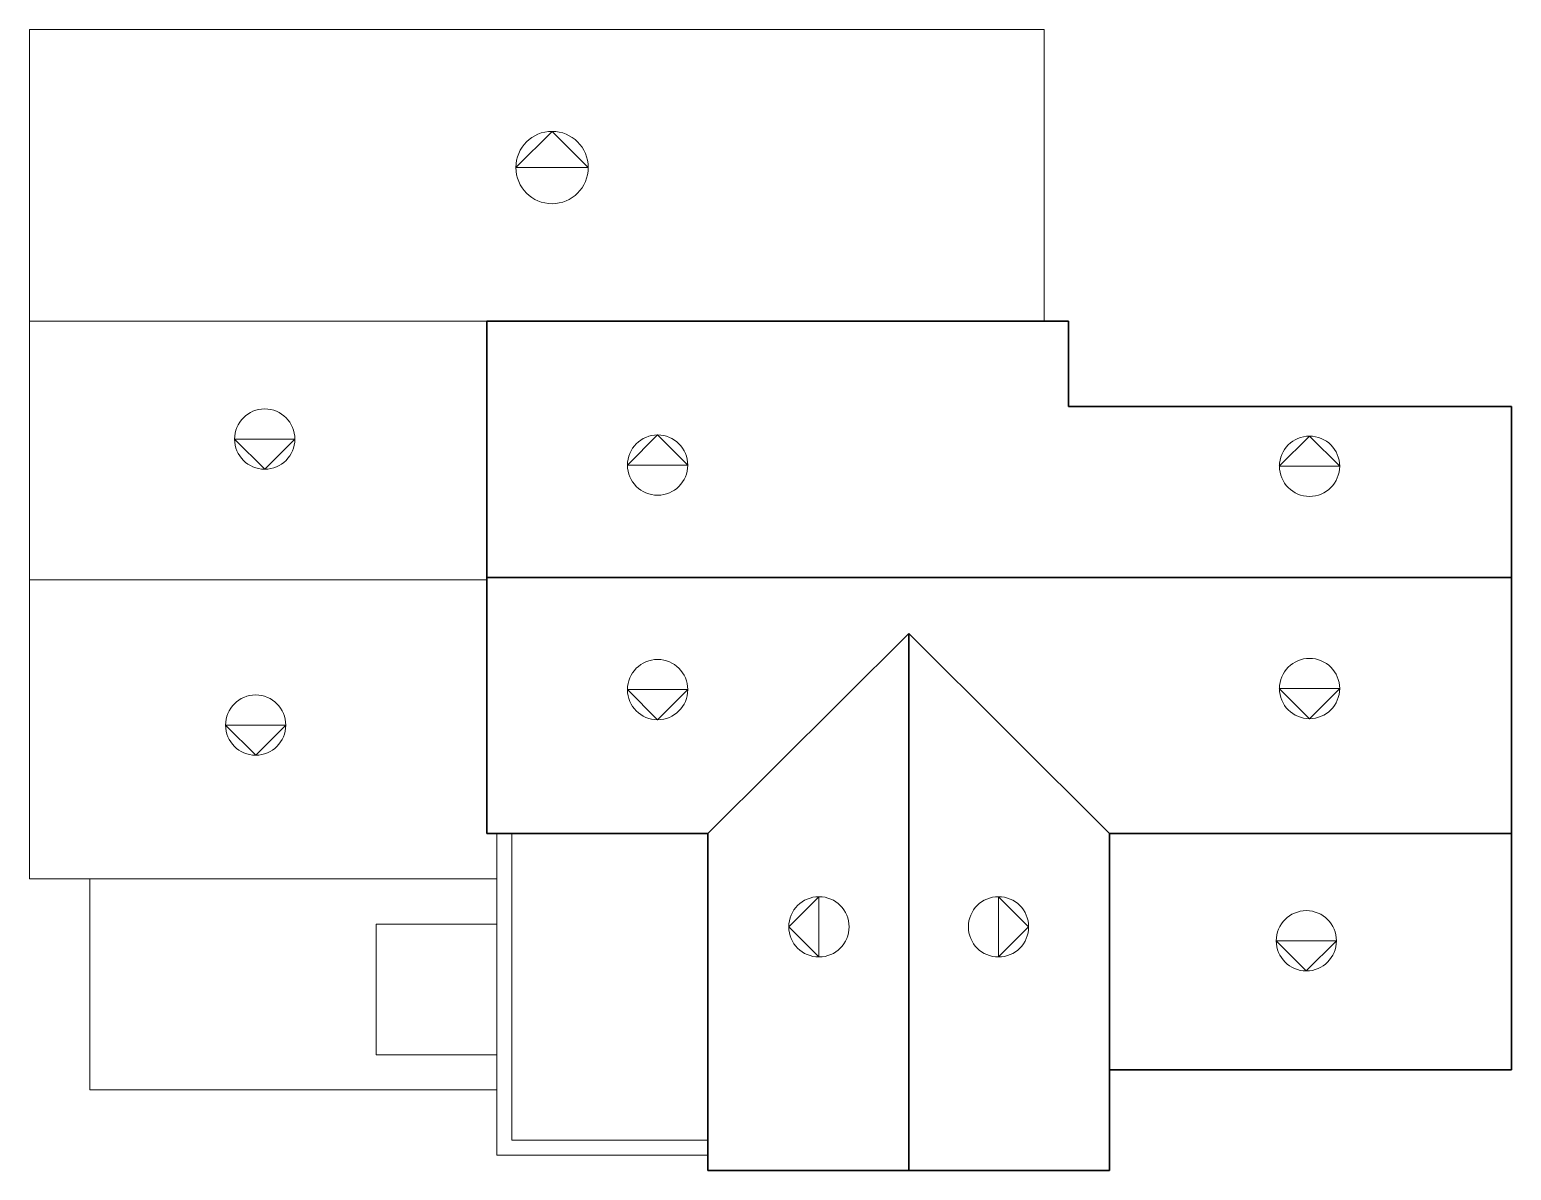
# Model space of a CAD drawing. Header units: millimetres. Extents: x 1601 to 3571, y 1479 to 1743.
# Drawn here: x 1655.4 to 1670.15, y 1487.09 to 1498.44 of the extents above; entities that cross this region are included whole.
import ezdxf

# ---------------------------------------------------------------- set-up
doc = ezdxf.new("R2010")
doc.units = ezdxf.units.MM
for name, color, linetype, lineweight in [('0.1', 50, 'Continuous', 0), ('0.3', 30, 'Continuous', 30), ('01', 50, 'Continuous', 30)]:
    doc.layers.add(name, color=color, linetype=linetype, lineweight=lineweight)
doc.layers.add('gris', color=252, linetype='Continuous', lineweight=18, true_color=0x696969)

msp = doc.modelspace()

# ---------------------------------------------------------------- linework, layer by layer
at = {"layer": '0.1'}
for p, q in [((1655.4, 1489.986), (1655.4, 1498.436)), ((1665.5, 1498.436), (1655.4, 1498.436)), ((1665.5, 1495.536), (1665.5, 1498.436)), ((1659.95, 1495.536), (1655.4, 1495.536)), ((1655.4, 1492.961), (1659.95, 1492.961)), ((1660.05, 1490.436), (1660.05, 1487.236)), ((1660.2, 1490.436), (1660.2, 1487.386)), ((1660.05, 1489.986), (1655.4, 1489.986)), ((1662.15, 1487.386), (1660.2, 1487.386)), ((1662.15, 1487.236), (1660.05, 1487.236))]:
    msp.add_line(p, q, dxfattribs=at)
for points in [[(1660.96, 1497.064), (1660.24, 1497.064), (1660.6, 1497.424), (1660.96, 1497.064)], [(1658.04, 1494.362), (1657.44, 1494.362), (1657.74, 1494.062), (1658.04, 1494.362)], [(1661.951, 1494.103), (1661.35, 1494.103), (1661.651, 1494.403), (1661.951, 1494.103)], [(1668.44, 1494.092), (1667.839, 1494.092), (1668.14, 1494.392), (1668.44, 1494.092)], [(1661.951, 1491.869), (1661.35, 1491.869), (1661.651, 1491.569), (1661.951, 1491.869)], [(1668.44, 1491.88), (1667.839, 1491.88), (1668.14, 1491.58), (1668.44, 1491.88)], [(1657.95, 1491.516), (1657.35, 1491.516), (1657.65, 1491.216), (1657.95, 1491.516)], [(1663.257, 1489.209), (1663.257, 1489.809), (1662.956, 1489.509), (1663.257, 1489.209)], [(1665.044, 1489.209), (1665.044, 1489.809), (1665.344, 1489.509), (1665.044, 1489.209)], [(1668.408, 1489.37), (1667.808, 1489.37), (1668.108, 1489.07), (1668.408, 1489.37)]]:
    msp.add_lwpolyline(points, dxfattribs=at)
for centre, radius in [((1660.6, 1497.064), 0.36), ((1657.74, 1494.362), 0.3), ((1661.651, 1494.103), 0.3), ((1668.14, 1494.092), 0.3), ((1661.651, 1491.869), 0.3), ((1668.14, 1491.88), 0.3), ((1657.65, 1491.516), 0.3), ((1663.257, 1489.509), 0.3), ((1665.044, 1489.509), 0.3), ((1668.108, 1489.37), 0.3)]:
    msp.add_circle(centre, radius, dxfattribs=at)
at = {"layer": '0.3'}
for p, q in [((1665.74, 1495.536), (1659.95, 1495.536)), ((1659.95, 1492.986), (1659.95, 1495.536)), ((1665.74, 1495.536), (1665.74, 1494.686)), ((1670.149, 1494.686), (1665.74, 1494.686)), ((1670.149, 1494.686), (1668.996, 1494.686)), ((1670.149, 1490.436), (1670.149, 1494.686)), ((1659.95, 1490.436), (1659.95, 1492.986)), ((1670.149, 1492.986), (1659.95, 1492.986)), ((1662.15, 1490.436), (1664.15, 1492.428)), ((1664.15, 1487.086), (1664.15, 1492.428)), ((1664.15, 1492.428), (1666.15, 1490.436)), ((1662.15, 1490.436), (1659.95, 1490.436)), ((1662.15, 1487.086), (1662.15, 1490.436)), ((1666.15, 1487.086), (1666.15, 1490.436)), ((1670.149, 1490.436), (1666.15, 1490.436)), ((1666.15, 1487.086), (1662.15, 1487.086))]:
    msp.add_line(p, q, dxfattribs=at)
at = {"layer": '01'}
for q in [(1670.149, 1490.436), (1666.15, 1488.086)]:
    msp.add_line((1670.149, 1488.086), q, dxfattribs=at)
at = {"layer": 'gris'}
for p, q in [((1656, 1487.886), (1656, 1489.986)), ((1660.05, 1487.886), (1656, 1487.886))]:
    msp.add_line(p, q, dxfattribs=at)
msp.add_lwpolyline([(1660.05, 1489.536), (1658.85, 1489.536), (1658.85, 1488.236), (1660.05, 1488.236)], dxfattribs=at)

doc.saveas('drawing.dxf')
